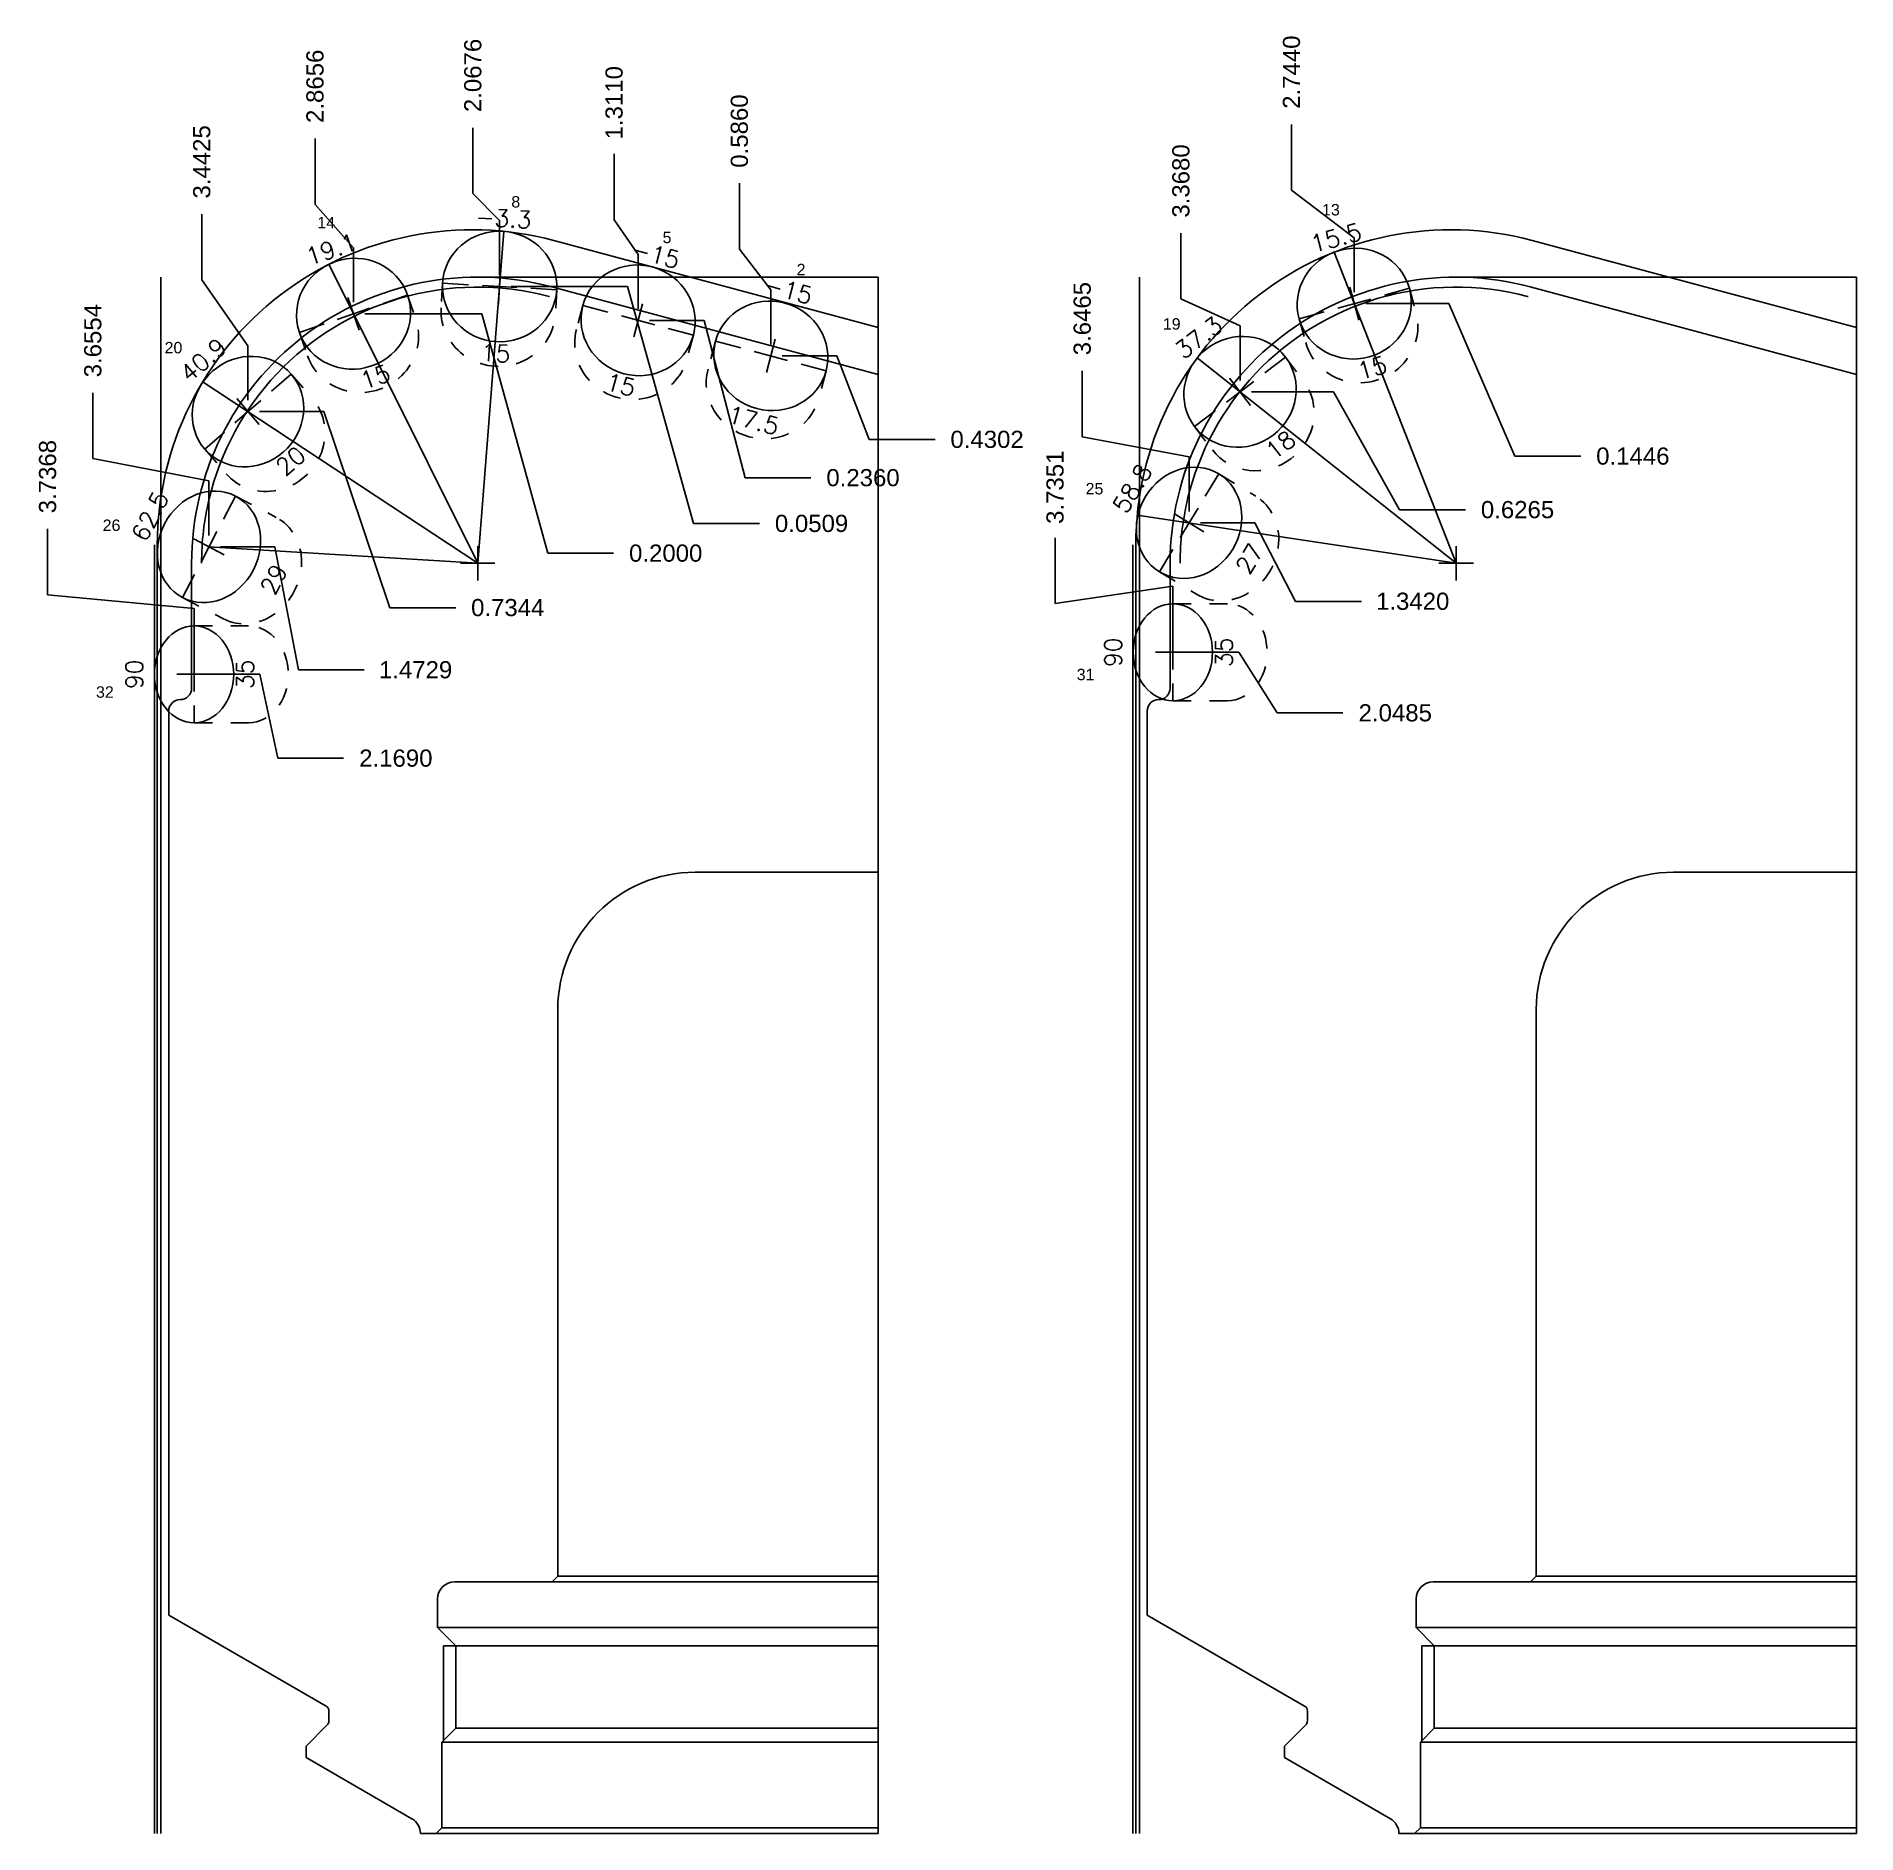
# Model space of a CAD drawing. Header units: inches. Extents: x 104.6 to 187.1, y -21.1 to -6.8.
# Drawn here: x 134.95 to 144.89, y -17.55 to -7.73 of the extents above; entities that cross this region are included whole.
import ezdxf
from ezdxf.enums import TextEntityAlignment as Align

# ---------------------------------------------------------------- set-up
doc = ezdxf.new("R2010")
doc.units = ezdxf.units.IN
doc.header["$MEASUREMENT"] = 0
doc.header["$PDMODE"] = 35
doc.linetypes.add('CENTER2', pattern=[1.125, 0.75, -0.125, 0.125, -0.125])
doc.linetypes.add('HIDDEN2', pattern=[0.1875, 0.125, -0.0625])
doc.layers.get('Defpoints').update_dxf_attribs({"color": 10})
doc.layers.add('Blade_5', color=7, linetype='Continuous', true_color=0x0066cc)
doc.layers.add('Blade_6', color=7, linetype='Continuous', true_color=0xc880f5)
doc.layers.add('CLine', color=5, linetype='CENTER2')
doc.styles.add('RomanS', font='romans')
doc.styles.get("Standard").update_dxf_attribs({"font": 'arial.ttf'})
doc.dimstyles.get("Standard").update_dxf_attribs({"dimtxt": 0.09375, "dimasz": 0.18, "dimexe": 0.18, "dimexo": 0.0625, "dimgap": 0.09, "dimtad": 0, "dimtih": 1, "dimtoh": 1, "dimdec": 4, "dimzin": 0, "dimdsep": 46, "dimtxsty": 'Standard', "dimcen": 0.09, "dimadec": 4, "dimazin": 0, "dimtfac": 1, "dimtdec": 4, "dimtofl": 0, "dimtmove": 0, "dimatfit": 3, "dimfxl": 1, "dimtolj": 1, "dimtzin": 0, "dimarcsym": 0})

msp = doc.modelspace()

# ---------------------------------------------------------------- texts
at = {"layer": 'Blade_5', "char_height": 0.0625, "attachment_point": 1}
for s, insert in [('8', (137.54088, -8.60421)), ('14', (136.48131, -8.71782)), ('5', (138.36742, -8.79857)), ('2', (139.09941, -8.97404)), ('20', (135.64668, -9.40079)), ('26', (135.30847, -10.37068)), ('32', (135.27209, -11.28153))]:
    msp.add_mtext_dynamic_manual_height_columns(s, width=0.1696443, gutter_width=0.3125, heights=[0], dxfattribs=dict(at, insert=insert))
at = {"layer": 'Blade_6', "char_height": 0.0625, "attachment_point": 1}
for s, insert in [('13', (141.96986, -8.64764)), ('19', (141.10011, -9.27121)), ('25', (140.67817, -10.17092)), ('31', (140.62955, -11.18592))]:
    msp.add_mtext_dynamic_manual_height_columns(s, width=0.1696443, gutter_width=0.3125, heights=[0], dxfattribs=dict(at, insert=insert))

# ---------------------------------------------------------------- blocks, each defined once
blk = doc.blocks.new('CMark')
at = {"layer": 'CLine'}
for p, q in [((-0.094, 0), (0.094, 0)), ((0, 0.094), (0, -0.094))]:
    blk.add_line(p, q, dxfattribs=at)
blk = doc.blocks.new('1613@15')
for p, q in [((-0.1705, 0), (-0.3125, 0)), ((0.1707, 0), (0.3125, 0))]:
    blk.add_line(p, q)
at = {"color": 8, "linetype": 'HIDDEN2', "ltscale": 0.5}
blk.add_line((-0.3125, 0), (-0.3125, -0.1346), dxfattribs=at)
at = {"color": 8, "linetype": 'HIDDEN2', "ltscale": 0.5, "flags": 128}
blk.add_lwpolyline([(0.3125, 0), (0.3125, -0.1346)], dxfattribs=at)
blk.add_ellipse((0, 0), major_axis=(-0.3125, 0), ratio=0.965926, start_param=-3.141592653589793, end_param=3.141592653589793)
at = {"color": 8, "linetype": 'HIDDEN2', "ltscale": 0.5}
blk.add_ellipse((0, -0.1346), major_axis=(-0.3125, 0), ratio=0.965926, start_param=0, end_param=3.141593, dxfattribs=at)
blk.add_blockref('CMark', (0, 0))
at = {"style": 'RomanS'}
blk.add_text('15', height=0.094, dxfattribs=at).set_placement((0, -0.3644), align=Align.MIDDLE_CENTER)
blk.add_attdef('ANG', text='', height=0.094, dxfattribs=at).set_placement((0, 0.2975), align=Align.BOTTOM_CENTER)
blk = doc.blocks.new('1613@20')
for p, q in [((-0.1705, 0), (-0.3125, 0)), ((0.1707, 0), (0.3125, 0))]:
    blk.add_line(p, q)
at = {"color": 8, "linetype": 'HIDDEN2', "ltscale": 0.5}
blk.add_line((-0.3125, 0), (-0.3125, -0.1779), dxfattribs=at)
at = {"color": 8, "linetype": 'HIDDEN2', "ltscale": 0.5, "flags": 128}
blk.add_lwpolyline([(0.3125, 0), (0.3125, -0.1779)], dxfattribs=at)
blk.add_ellipse((0, 0), major_axis=(-0.3125, 0), ratio=0.939693, start_param=-3.141592653589793, end_param=3.141592653589793)
at = {"color": 8, "linetype": 'HIDDEN2', "ltscale": 0.5}
blk.add_ellipse((0, -0.1779), major_axis=(-0.3125, 0), ratio=0.939693, start_param=0, end_param=3.141593, dxfattribs=at)
blk.add_blockref('CMark', (0, 0))
at = {"style": 'RomanS'}
blk.add_text('20', height=0.094, dxfattribs=at).set_placement((0, -0.3562), align=Align.MIDDLE_CENTER)
blk.add_attdef('ANG', text='', height=0.094, dxfattribs=at).set_placement((0, 0.2975), align=Align.BOTTOM_CENTER)
blk = doc.blocks.new('1613@17.5')
for p, q in [((-0.1705, 0), (-0.3125, 0)), ((0.1707, 0), (0.3125, 0))]:
    blk.add_line(p, q)
at = {"color": 8, "linetype": 'HIDDEN2', "ltscale": 0.5}
blk.add_line((-0.3125, 0), (-0.3125, -0.1591), dxfattribs=at)
at = {"color": 8, "linetype": 'HIDDEN2', "ltscale": 0.5, "flags": 128}
blk.add_lwpolyline([(0.3125, 0), (0.3125, -0.1591)], dxfattribs=at)
at = {"extrusion": (0, 0, -1)}
blk.add_ellipse((0, 0), major_axis=(-0.3125, 0), ratio=0.953717, start_param=-3.141592653589793, end_param=3.141592653589793, dxfattribs=at)
at = {"color": 8, "linetype": 'HIDDEN2', "ltscale": 0.5}
blk.add_ellipse((0, -0.1591), major_axis=(0.3125, 0), ratio=0.953717, start_param=3.141593, end_param=6.283185, dxfattribs=at)
blk.add_blockref('CMark', (0, 0))
at = {"style": 'RomanS'}
blk.add_text('17.5', height=0.094, dxfattribs=at).set_placement((0, -0.3644), align=Align.MIDDLE_CENTER)
blk.add_attdef('ANG', text='', height=0.094, dxfattribs=at).set_placement((0, 0.2975), align=Align.BOTTOM_CENTER)
blk = doc.blocks.new('1613@18')
for p, q in [((-0.1705, 0), (-0.3125, 0)), ((0.1707, 0), (0.3125, 0))]:
    blk.add_line(p, q)
at = {"color": 8, "linetype": 'HIDDEN2', "ltscale": 0.5}
blk.add_line((-0.3125, 0), (-0.3125, -0.1591), dxfattribs=at)
at = {"color": 8, "linetype": 'HIDDEN2', "ltscale": 0.5, "flags": 128}
blk.add_lwpolyline([(0.3125, 0), (0.3125, -0.1591)], dxfattribs=at)
at = {"extrusion": (0, 0, -1)}
blk.add_ellipse((0, 0), major_axis=(-0.3125, 0), ratio=0.95104, start_param=-3.141592653589793, end_param=3.141592653589793, dxfattribs=at)
at = {"color": 8, "linetype": 'HIDDEN2', "ltscale": 0.5}
blk.add_ellipse((0, -0.1607), major_axis=(0.3125, 0), ratio=0.953717, start_param=3.141593, end_param=6.283185, dxfattribs=at)
blk.add_blockref('CMark', (0, 0))
at = {"style": 'RomanS'}
blk.add_text('18', height=0.094, dxfattribs=at).set_placement((0, -0.3644), align=Align.MIDDLE_CENTER)
blk.add_attdef('ANG', text='', height=0.094, dxfattribs=at).set_placement((0, 0.2975), align=Align.BOTTOM_CENTER)
blk = doc.blocks.new('*D145')
at = {"layer": 'Blade_5', "color": 0, "lineweight": -2, "transparency": 16777216}
for p, q in [((138.787, -8.8937), (138.787, -8.5337)), ((138.9586, -9.1172), (138.787, -8.8937)), ((138.9586, -9.4147), (138.9586, -9.1172))]:
    blk.add_line(p, q, dxfattribs=at)
at = {"layer": 'Defpoints', "color": 0, "transparency": 16777216}
for p in [(138.787, -8.5337), (139.5446, -9.047), (138.9586, -9.4772)]:
    blk.add_point(p, dxfattribs=at)
at = {"layer": 'Blade_5', "color": 0, "transparency": 16777216, "insert": (138.787, -8.2493), "char_height": 0.09375, "attachment_point": 5, "rotation": 90}
blk.add_mtext('\\A1;0.5860', dxfattribs=at)
blk = doc.blocks.new('*D146')
at = {"layer": 'Blade_5', "color": 0, "lineweight": -2, "transparency": 16777216}
for p, q in [((138.1028, -8.7345), (138.1028, -8.3745)), ((138.2336, -8.9229), (138.1028, -8.7345)), ((138.2336, -9.2204), (138.2336, -8.9229))]:
    blk.add_line(p, q, dxfattribs=at)
at = {"layer": 'Defpoints', "color": 0, "transparency": 16777216}
for p in [(138.1028, -8.3745), (139.5446, -9.047), (138.2336, -9.2829)]:
    blk.add_point(p, dxfattribs=at)
at = {"layer": 'Blade_5', "color": 0, "transparency": 16777216, "insert": (138.1028, -8.0945), "char_height": 0.09375, "attachment_point": 5, "rotation": 90}
blk.add_mtext('\\A1;1.3110', dxfattribs=at)
blk = doc.blocks.new('*D147')
at = {"layer": 'Blade_5', "color": 0, "lineweight": -2, "transparency": 16777216}
for p, q in [((137.331, -8.5909), (137.331, -8.2309)), ((137.477, -8.7379), (137.331, -8.5909)), ((137.477, -9.0354), (137.477, -8.7379))]:
    blk.add_line(p, q, dxfattribs=at)
at = {"layer": 'Defpoints', "color": 0, "transparency": 16777216}
for p in [(137.331, -8.2309), (139.5446, -9.047), (137.477, -9.0979)]:
    blk.add_point(p, dxfattribs=at)
at = {"layer": 'Blade_5', "color": 0, "transparency": 16777216, "insert": (137.331, -7.9455), "char_height": 0.09375, "attachment_point": 5, "rotation": 90}
blk.add_mtext('\\A1;2.0676', dxfattribs=at)
blk = doc.blocks.new('*D148')
at = {"layer": 'Blade_5', "color": 0, "lineweight": -2, "transparency": 16777216}
for p, q in [((136.4687, -8.6502), (136.4687, -8.2902)), ((136.679, -8.887), (136.4687, -8.6502)), ((136.679, -9.1845), (136.679, -8.887))]:
    blk.add_line(p, q, dxfattribs=at)
at = {"layer": 'Defpoints', "color": 0, "transparency": 16777216}
for p in [(136.4687, -8.2902), (139.5446, -9.047), (136.679, -9.247)]:
    blk.add_point(p, dxfattribs=at)
at = {"layer": 'Blade_5', "color": 0, "transparency": 16777216, "insert": (136.4687, -8.0048), "char_height": 0.09375, "attachment_point": 5, "rotation": 90}
blk.add_mtext('\\A1;2.8656', dxfattribs=at)
blk = doc.blocks.new('*D149')
at = {"layer": 'Blade_5', "color": 0, "lineweight": -2, "transparency": 16777216}
for p, q in [((135.8501, -9.0624), (135.8501, -8.7024)), ((136.1021, -9.4213), (135.8501, -9.0624)), ((136.1021, -9.7188), (136.1021, -9.4213))]:
    blk.add_line(p, q, dxfattribs=at)
at = {"layer": 'Defpoints', "color": 0, "transparency": 16777216}
for p in [(135.8501, -8.7024), (139.5446, -9.047), (136.1021, -9.7813)]:
    blk.add_point(p, dxfattribs=at)
at = {"layer": 'Blade_5', "color": 0, "transparency": 16777216, "insert": (135.8501, -8.4174), "char_height": 0.09375, "attachment_point": 5, "rotation": 90}
blk.add_mtext('\\A1;3.4425', dxfattribs=at)
blk = doc.blocks.new('*D150')
at = {"layer": 'Blade_5', "color": 0, "lineweight": -2, "transparency": 16777216}
for p, q in [((139.0211, -9.4772), (139.3186, -9.4772)), ((139.3186, -9.4772), (139.4957, -9.9334)), ((139.4957, -9.9334), (139.8557, -9.9334))]:
    blk.add_line(p, q, dxfattribs=at)
at = {"layer": 'Defpoints', "color": 0, "transparency": 16777216}
for p in [(139.5446, -9.047), (138.9586, -9.4772), (139.8557, -9.9334)]:
    blk.add_point(p, dxfattribs=at)
at = {"layer": 'Blade_5', "color": 0, "transparency": 16777216, "insert": (140.1399, -9.9334), "char_height": 0.09375, "attachment_point": 5}
blk.add_mtext('\\A1;0.4302', dxfattribs=at)
blk = doc.blocks.new('*D151')
at = {"layer": 'Blade_5', "color": 0, "lineweight": -2, "transparency": 16777216}
for p, q in [((138.2961, -9.2829), (138.5936, -9.2829)), ((138.5936, -9.2829), (138.8177, -10.1427)), ((138.8177, -10.1427), (139.1777, -10.1427))]:
    blk.add_line(p, q, dxfattribs=at)
at = {"layer": 'Defpoints', "color": 0, "transparency": 16777216}
for p in [(139.5446, -9.047), (138.2336, -9.2829), (139.1777, -10.1427)]:
    blk.add_point(p, dxfattribs=at)
at = {"layer": 'Blade_5', "color": 0, "transparency": 16777216, "insert": (139.4622, -10.1427), "char_height": 0.09375, "attachment_point": 5}
blk.add_mtext('\\A1;0.2360', dxfattribs=at)
blk = doc.blocks.new('*D152')
at = {"layer": 'Blade_5', "color": 0, "lineweight": -2, "transparency": 16777216}
for p, q in [((137.5395, -9.0979), (138.1765, -9.0979)), ((138.1765, -9.0979), (138.5365, -10.3925)), ((138.5365, -10.3925), (138.8965, -10.3925))]:
    blk.add_line(p, q, dxfattribs=at)
at = {"layer": 'Defpoints', "color": 0, "transparency": 16777216}
for p in [(139.5446, -9.047), (137.477, -9.0979), (138.8965, -10.3925)]:
    blk.add_point(p, dxfattribs=at)
at = {"layer": 'Blade_5', "color": 0, "transparency": 16777216, "insert": (139.1812, -10.3925), "char_height": 0.09375, "attachment_point": 5}
blk.add_mtext('\\A1;0.0509', dxfattribs=at)
blk = doc.blocks.new('*D153')
at = {"layer": 'Blade_5', "color": 0, "lineweight": -2, "transparency": 16777216}
for p, q in [((136.7415, -9.247), (137.3798, -9.247)), ((137.3798, -9.247), (137.7398, -10.5548)), ((137.7398, -10.5548), (138.0998, -10.5548))]:
    blk.add_line(p, q, dxfattribs=at)
at = {"layer": 'Defpoints', "color": 0, "transparency": 16777216}
for p in [(139.5446, -9.047), (136.679, -9.247), (138.0998, -10.5548)]:
    blk.add_point(p, dxfattribs=at)
at = {"layer": 'Blade_5', "color": 0, "transparency": 16777216, "insert": (138.3843, -10.5548), "char_height": 0.09375, "attachment_point": 5}
blk.add_mtext('\\A1;0.2000', dxfattribs=at)
blk = doc.blocks.new('*D154')
at = {"layer": 'Blade_5', "color": 0, "lineweight": -2, "transparency": 16777216}
for p, q in [((136.1646, -9.7813), (136.517, -9.7813)), ((136.517, -9.7813), (136.877, -10.8521)), ((136.877, -10.8521), (137.237, -10.8521))]:
    blk.add_line(p, q, dxfattribs=at)
at = {"layer": 'Defpoints', "color": 0, "transparency": 16777216}
for p in [(139.5446, -9.047), (136.1021, -9.7813), (137.237, -10.8521)]:
    blk.add_point(p, dxfattribs=at)
at = {"layer": 'Blade_5', "color": 0, "transparency": 16777216, "insert": (137.5214, -10.8521), "char_height": 0.09375, "attachment_point": 5}
blk.add_mtext('\\A1;0.7344', dxfattribs=at)
blk = doc.blocks.new('*D168')
at = {"layer": 'Blade_5', "color": 0, "lineweight": -2, "transparency": 16777216}
for p, q in [((135.255, -10.0383), (135.255, -9.6783)), ((135.8892, -10.1598), (135.255, -10.0383)), ((135.8892, -10.4573), (135.8892, -10.1598))]:
    blk.add_line(p, q, dxfattribs=at)
at = {"layer": 'Defpoints', "color": 0, "transparency": 16777216}
for p in [(139.5446, -9.047), (135.255, -9.6783), (135.8892, -10.5198)]:
    blk.add_point(p, dxfattribs=at)
at = {"layer": 'Blade_5', "color": 0, "transparency": 16777216, "insert": (135.255, -9.394), "char_height": 0.09375, "attachment_point": 5, "rotation": 90}
blk.add_mtext('\\A1;3.6554', dxfattribs=at)
blk = doc.blocks.new('*D169')
at = {"layer": 'Blade_5', "color": 0, "lineweight": -2, "transparency": 16777216}
for p, q in [((135.9517, -10.5198), (136.2492, -10.5198)), ((136.2492, -10.5198), (136.3778, -11.1917)), ((136.3778, -11.1917), (136.7378, -11.1917))]:
    blk.add_line(p, q, dxfattribs=at)
at = {"layer": 'Defpoints', "color": 0, "transparency": 16777216}
for p in [(139.5446, -9.047), (135.8892, -10.5198), (136.7378, -11.1917)]:
    blk.add_point(p, dxfattribs=at)
at = {"layer": 'Blade_5', "color": 0, "transparency": 16777216, "insert": (137.018, -11.1917), "char_height": 0.09375, "attachment_point": 5}
blk.add_mtext('\\A1;1.4729', dxfattribs=at)
blk = doc.blocks.new('1313@35')
at = {"color": 8, "linetype": 'HIDDEN2', "ltscale": 0.5}
blk.add_line((-0.2645, 0), (-0.2645, -0.2983), dxfattribs=at)
for p, q in [((-0.1705, 0), (-0.2645, 0)), ((0.1707, 0), (0.2645, 0))]:
    blk.add_line(p, q)
at = {"color": 8, "linetype": 'HIDDEN2', "ltscale": 0.5, "flags": 128}
blk.add_lwpolyline([(0.2645, 0), (0.2645, -0.2983)], dxfattribs=at)
blk.add_ellipse((0, 0), major_axis=(0.2645, 0), ratio=0.819152)
at = {"color": 8, "linetype": 'HIDDEN2', "ltscale": 0.5}
blk.add_ellipse((0, -0.2983), major_axis=(0.2645, 0), ratio=0.819152, start_param=3.141593, end_param=6.283185, dxfattribs=at)
blk.add_blockref('CMark', (0, 0))
at = {"style": 'RomanS'}
blk.add_text('35', height=0.094, dxfattribs=at).set_placement((0, -0.2792), align=Align.MIDDLE_CENTER)
blk.add_attdef('ANG', text='', height=0.094, dxfattribs=at).set_placement((0, 0.2511), align=Align.BOTTOM_CENTER)
blk = doc.blocks.new('*D172')
at = {"layer": 'Blade_5', "color": 0, "lineweight": -2, "transparency": 16777216}
for p, q in [((135.008, -10.7811), (135.008, -10.4211)), ((135.8078, -10.8559), (135.008, -10.7811)), ((135.8078, -11.1534), (135.8078, -10.8559))]:
    blk.add_line(p, q, dxfattribs=at)
at = {"layer": 'Defpoints', "color": 0, "transparency": 16777216}
for p in [(139.5446, -9.047), (135.008, -10.4211), (135.8078, -11.2159)]:
    blk.add_point(p, dxfattribs=at)
at = {"layer": 'Blade_5', "color": 0, "transparency": 16777216, "insert": (135.008, -10.1364), "char_height": 0.09375, "attachment_point": 5, "rotation": 90}
blk.add_mtext('\\A1;3.7368', dxfattribs=at)
blk = doc.blocks.new('*D173')
at = {"layer": 'Blade_5', "color": 0, "lineweight": -2, "transparency": 16777216}
for p, q in [((135.8703, -11.2159), (136.1678, -11.2159)), ((136.1678, -11.2159), (136.265, -11.6743)), ((136.265, -11.6743), (136.625, -11.6743))]:
    blk.add_line(p, q, dxfattribs=at)
at = {"layer": 'Defpoints', "color": 0, "transparency": 16777216}
for p in [(139.5446, -9.047), (135.8078, -11.2159), (136.625, -11.6743)]:
    blk.add_point(p, dxfattribs=at)
at = {"layer": 'Blade_5', "color": 0, "transparency": 16777216, "insert": (136.9102, -11.6743), "char_height": 0.09375, "attachment_point": 5}
blk.add_mtext('\\A1;2.1690', dxfattribs=at)
blk = doc.blocks.new('1613@29')
for p, q in [((-0.1705, 0), (-0.3125, 0)), ((0.1707, 0), (0.3125, 0))]:
    blk.add_line(p, q)
at = {"color": 8, "linetype": 'HIDDEN2', "ltscale": 0.5}
blk.add_line((-0.3125, 0), (-0.3125, -0.2521), dxfattribs=at)
at = {"color": 8, "linetype": 'HIDDEN2', "ltscale": 0.5, "flags": 128}
blk.add_lwpolyline([(0.3125, 0), (0.3125, -0.2521)], dxfattribs=at)
blk.add_ellipse((0, 0), major_axis=(-0.3125, 0), ratio=0.874624, start_param=3.141593, end_param=9.424778)
at = {"color": 8, "linetype": 'HIDDEN2', "ltscale": 0.5}
blk.add_ellipse((0, -0.2521), major_axis=(-0.3125, 0), ratio=0.874624, start_param=0, end_param=3.141593, dxfattribs=at)
blk.add_blockref('CMark', (0, 0))
at = {"style": 'RomanS'}
blk.add_text('29', height=0.094, dxfattribs=at).set_placement((0.006, -0.3955), align=Align.MIDDLE_CENTER)
blk.add_attdef('ANG', text='', height=0.094, dxfattribs=at).set_placement((0, 0.2871), align=Align.BOTTOM_CENTER)
blk = doc.blocks.new('1613@27')
for p, q in [((-0.1705, 0), (-0.3125, 0)), ((0.1707, 0), (0.3125, 0))]:
    blk.add_line(p, q)
at = {"color": 8, "linetype": 'HIDDEN2', "ltscale": 0.5}
blk.add_line((-0.3125, 0), (-0.3125, -0.2361), dxfattribs=at)
at = {"color": 8, "linetype": 'HIDDEN2', "ltscale": 0.5, "flags": 128}
blk.add_lwpolyline([(0.3125, 0), (0.3125, -0.2361)], dxfattribs=at)
blk.add_ellipse((0, 0), major_axis=(-0.3125, 0), ratio=0.891008, start_param=3.141593, end_param=9.424778)
at = {"color": 8, "linetype": 'HIDDEN2', "ltscale": 0.5}
blk.add_ellipse((0, -0.2361), major_axis=(-0.3125, 0), ratio=0.891008, start_param=0, end_param=3.141593, dxfattribs=at)
blk.add_blockref('CMark', (0, 0))
at = {"style": 'RomanS'}
blk.add_text('27', height=0.094, dxfattribs=at).set_placement((0.003, -0.3835), align=Align.MIDDLE_CENTER)
blk.add_attdef('ANG', text='', height=0.094, dxfattribs=at).set_placement((0, 0.2871), align=Align.BOTTOM_CENTER)
blk = doc.blocks.new('*D177')
at = {"layer": 'Blade_6', "color": 0, "lineweight": -2, "transparency": 16777216}
for p, q in [((141.8033, -8.5728), (141.8033, -8.2128)), ((142.146, -8.8315), (141.8033, -8.5728)), ((142.146, -9.129), (142.146, -8.8315))]:
    blk.add_line(p, q, dxfattribs=at)
at = {"layer": 'Defpoints', "color": 0, "transparency": 16777216}
for p in [(141.8033, -8.2128), (144.89, -9.047), (142.146, -9.1915)]:
    blk.add_point(p, dxfattribs=at)
at = {"layer": 'Blade_6', "color": 0, "transparency": 16777216, "insert": (141.8033, -7.9276), "char_height": 0.09375, "attachment_point": 5, "rotation": 90}
blk.add_mtext('\\A1;2.7440', dxfattribs=at)
blk = doc.blocks.new('*D178')
at = {"layer": 'Blade_6', "color": 0, "lineweight": -2, "transparency": 16777216}
for p, q in [((141.199, -9.1662), (141.199, -8.8062)), ((141.522, -9.3134), (141.199, -9.1662)), ((141.522, -9.6109), (141.522, -9.3134))]:
    blk.add_line(p, q, dxfattribs=at)
at = {"layer": 'Defpoints', "color": 0, "transparency": 16777216}
for p in [(141.199, -8.8062), (144.89, -9.047), (141.522, -9.6734)]:
    blk.add_point(p, dxfattribs=at)
at = {"layer": 'Blade_6', "color": 0, "transparency": 16777216, "insert": (141.199, -8.5218), "char_height": 0.09375, "attachment_point": 5, "rotation": 90}
blk.add_mtext('\\A1;3.3680', dxfattribs=at)
blk = doc.blocks.new('*D179')
at = {"layer": 'Blade_6', "color": 0, "lineweight": -2, "transparency": 16777216}
for p, q in [((140.66, -9.9185), (140.66, -9.5585)), ((141.2435, -10.0289), (140.66, -9.9185)), ((141.2435, -10.3264), (141.2435, -10.0289))]:
    blk.add_line(p, q, dxfattribs=at)
at = {"layer": 'Defpoints', "color": 0, "transparency": 16777216}
for p in [(144.89, -9.047), (140.66, -9.5585), (141.2435, -10.3889)]:
    blk.add_point(p, dxfattribs=at)
at = {"layer": 'Blade_6', "color": 0, "transparency": 16777216, "insert": (140.66, -9.2736), "char_height": 0.09375, "attachment_point": 5, "rotation": 90}
blk.add_mtext('\\A1;3.6465', dxfattribs=at)
blk = doc.blocks.new('*D180')
at = {"layer": 'Blade_6', "color": 0, "lineweight": -2, "transparency": 16777216}
for p, q in [((140.5116, -10.8298), (140.5116, -10.4698)), ((141.1549, -10.7355), (140.5116, -10.8298)), ((141.1549, -11.033), (141.1549, -10.7355))]:
    blk.add_line(p, q, dxfattribs=at)
at = {"layer": 'Defpoints', "color": 0, "transparency": 16777216}
for p in [(144.89, -9.047), (140.5116, -10.4698), (141.1549, -11.0955)]:
    blk.add_point(p, dxfattribs=at)
at = {"layer": 'Blade_6', "color": 0, "transparency": 16777216, "insert": (140.5116, -10.1943), "char_height": 0.09375, "attachment_point": 5, "rotation": 90}
blk.add_mtext('\\A1;3.7351', dxfattribs=at)
blk = doc.blocks.new('*D181')
at = {"layer": 'Blade_6', "color": 0, "lineweight": -2, "transparency": 16777216}
for p, q in [((142.2085, -9.1915), (142.6631, -9.1915)), ((142.6631, -9.1915), (143.0231, -10.0247)), ((143.0231, -10.0247), (143.3831, -10.0247))]:
    blk.add_line(p, q, dxfattribs=at)
at = {"layer": 'Defpoints', "color": 0, "transparency": 16777216}
for p in [(144.89, -9.047), (142.146, -9.1915), (143.3831, -10.0247)]:
    blk.add_point(p, dxfattribs=at)
at = {"layer": 'Blade_6', "color": 0, "transparency": 16777216, "insert": (143.6677, -10.0247), "char_height": 0.09375, "attachment_point": 5}
blk.add_mtext('\\A1;0.1446', dxfattribs=at)
blk = doc.blocks.new('*D182')
at = {"layer": 'Blade_6', "color": 0, "lineweight": -2, "transparency": 16777216}
for p, q in [((141.5845, -9.6734), (142.0328, -9.6734)), ((142.0328, -9.6734), (142.3928, -10.3171)), ((142.3928, -10.3171), (142.7528, -10.3171))]:
    blk.add_line(p, q, dxfattribs=at)
at = {"layer": 'Defpoints', "color": 0, "transparency": 16777216}
for p in [(144.89, -9.047), (141.522, -9.6734), (142.7528, -10.3171)]:
    blk.add_point(p, dxfattribs=at)
at = {"layer": 'Blade_6', "color": 0, "transparency": 16777216, "insert": (143.0378, -10.3171), "char_height": 0.09375, "attachment_point": 5}
blk.add_mtext('\\A1;0.6265', dxfattribs=at)
blk = doc.blocks.new('*D183')
at = {"layer": 'Blade_6', "color": 0, "lineweight": -2, "transparency": 16777216}
for p, q in [((141.306, -10.3889), (141.6035, -10.3889)), ((141.6035, -10.3889), (141.825, -10.8176)), ((141.825, -10.8176), (142.185, -10.8176))]:
    blk.add_line(p, q, dxfattribs=at)
at = {"layer": 'Defpoints', "color": 0, "transparency": 16777216}
for p in [(144.89, -9.047), (141.2435, -10.3889), (142.185, -10.8176)]:
    blk.add_point(p, dxfattribs=at)
at = {"layer": 'Blade_6', "color": 0, "transparency": 16777216, "insert": (142.465, -10.8176), "char_height": 0.09375, "attachment_point": 5}
blk.add_mtext('\\A1;1.3420', dxfattribs=at)
blk = doc.blocks.new('*D184')
at = {"layer": 'Blade_6', "color": 0, "lineweight": -2, "transparency": 16777216}
for p, q in [((141.2174, -11.0955), (141.5149, -11.0955)), ((141.5149, -11.0955), (141.7242, -11.4268)), ((141.7242, -11.4268), (142.0842, -11.4268))]:
    blk.add_line(p, q, dxfattribs=at)
at = {"layer": 'Defpoints', "color": 0, "transparency": 16777216}
for p in [(144.89, -9.047), (141.1549, -11.0955), (142.0842, -11.4268)]:
    blk.add_point(p, dxfattribs=at)
at = {"layer": 'Blade_6', "color": 0, "transparency": 16777216, "insert": (142.3699, -11.4268), "char_height": 0.09375, "attachment_point": 5}
blk.add_mtext('\\A1;2.0485', dxfattribs=at)

# ---------------------------------------------------------------- dimensions: what is measured, and where the dimension line sits
at = {"layer": 'Blade_5'}
for feature_location, offset, dtype, origin, picture, middle in [((137.47701, -9.09791), (-0.14597, 0.86705), 1, (139.5446, -9.04696), '*D147', (137.33104, -7.94549)), ((136.67896, -9.24698), (-0.21026, 0.9568), 1, (139.5446, -9.04696), '*D148', (136.4687, -8.00481)), ((138.23363, -9.28292), (-0.13086, 0.90844), 1, (139.5446, -9.04696), '*D146', (138.10277, -8.09446)), ((138.95857, -9.47717), (-0.17155, 0.94343), 1, (139.5446, -9.04696), '*D145', (138.78702, -8.2493)), ((136.1021, -9.78134), (-0.25204, 1.07898), 1, (139.5446, -9.04696), '*D149', (135.85006, -8.41744)), ((135.80776, -11.21591), (-0.79972, 0.7948), 1, (139.5446, -9.04696), '*D172', (135.00804, -10.13645)), ((135.88923, -10.51982), (-0.63426, 0.84148), 1, (139.5446, -9.04696), '*D168', (135.25496, -9.39397)), ((135.8077596, -11.2159104), (0.8172133, -0.4583464), 0, (139.5445953, -9.0469596), '*D173', (136.9102108, -11.6742568)), ((135.88923, -10.51982), (0.84854, -0.67191), 0, (139.5446, -9.04696), '*D169', (137.01804, -11.19172)), ((136.1021, -9.78134), (1.13492, -1.07072), 0, (139.5446, -9.04696), '*D154', (137.52143, -10.85206)), ((136.67896, -9.24698), (1.42085, -1.30785), 0, (139.5446, -9.04696), '*D153', (138.38425, -10.55483)), ((137.477014, -9.097906), (1.419529, -1.294552), 0, (139.544595, -9.04696), '*D152', (139.181237, -10.392458)), ((138.23363, -9.28292), (0.94411, -0.85973), 0, (139.5446, -9.04696), '*D151', (139.46218, -10.14266)), ((138.95857, -9.47717), (0.89717, -0.45628), 0, (139.5446, -9.04696), '*D150', (140.13986, -9.93345))]:
    dim = msp.add_ordinate_dim(feature_location=feature_location, offset=offset, dtype=dtype, origin=origin, dimstyle='Standard', dxfattribs=at)
    dim.commit()
    dim.dimension.update_dxf_attribs({"geometry": picture, "text_midpoint": middle})
at = {"layer": 'Blade_6'}
for feature_location, offset, dtype, origin, picture, middle in [((142.14596, -9.19152), (-0.34263, 0.97869), 1, (144.88998, -9.04696), '*D177', (141.80333, -7.92759)), ((141.52197, -9.67344), (-0.32298, 0.86723), 1, (144.88998, -9.04696), '*D178', (141.19899, -8.5218)), ((141.15488, -11.09549), (-0.64332, 0.62571), 1, (144.88998, -9.04696), '*D180', (140.51156, -10.19426)), ((141.24352, -10.38891), (-0.58353, 0.83039), 1, (144.88998, -9.04696), '*D179', (140.66, -9.27361)), ((141.15488, -11.09549), (0.92931, -0.3313), 0, (144.88998, -9.04696), '*D184', (142.36994, -11.42679)), ((141.243524, -10.388912), (0.941493, -0.428708), 0, (144.889983, -9.04696), '*D183', (142.465042, -10.81762)), ((141.52197, -9.67344), (1.23084, -0.64371), 0, (144.88998, -9.04696), '*D182', (143.03776, -10.31715)), ((142.14596, -9.19152), (1.23713, -0.83323), 0, (144.88998, -9.04696), '*D181', (143.66766, -10.02475))]:
    dim = msp.add_ordinate_dim(feature_location=feature_location, offset=offset, dtype=dtype, origin=origin, dimstyle='Standard', dxfattribs=at)
    dim.commit()
    dim.dimension.update_dxf_attribs({"geometry": picture, "text_midpoint": middle})

# ---------------------------------------------------------------- linework, layer by layer
at = {"color": 5}
for p, q in [((137.77226, -8.8468), (139.5446, -9.32169)), ((143.11765, -8.8468), (144.88998, -9.32169)), ((135.5911, -10.50819), (135.5911, -17.54696)), ((135.6071, -10.50819), (135.6071, -17.54696)), ((140.93648, -10.50819), (140.93648, -17.54696)), ((140.95248, -10.50819), (140.95248, -17.54696))]:
    msp.add_line(p, q, dxfattribs=at)
for p, q in [((135.6271, -9.04696), (135.6271, -17.54696)), ((139.5446, -9.04696), (137.3571, -9.04696)), ((139.5446, -9.04696), (139.5446, -17.54696)), ((140.97248, -9.04696), (140.97248, -17.54696)), ((144.88998, -9.04696), (142.70248, -9.04696)), ((144.88998, -9.04696), (144.88998, -17.54696)), ((137.7615, -9.1002), (139.5446, -9.57798)), ((143.10689, -9.1002), (144.88998, -9.57798)), ((135.7946, -11.29178), (135.7946, -10.60946)), ((141.13998, -11.29178), (141.13998, -10.60946)), ((135.6696, -16.35428), (135.6696, -11.41678)), ((141.01498, -16.35428), (141.01498, -11.41678)), ((139.5446, -12.29696), (138.5446, -12.29696)), ((144.88998, -12.29696), (143.88998, -12.29696)), ((137.7946, -13.04696), (137.7946, -16.14071)), ((143.13998, -13.04696), (143.13998, -16.14071)), ((137.76335, -16.17196), (137.2321, -16.17196)), ((137.7946, -16.14071), (137.76335, -16.17196)), ((139.5446, -16.17196), (137.76335, -16.17196)), ((137.7946, -16.14071), (139.5446, -16.14071)), ((143.10873, -16.17196), (142.57748, -16.17196)), ((143.13998, -16.14071), (143.10873, -16.17196)), ((144.88998, -16.17196), (143.10873, -16.17196)), ((143.13998, -16.14071), (144.88998, -16.14071)), ((137.13835, -16.26571), (137.13835, -16.42196)), ((142.48373, -16.26571), (142.48373, -16.42196)), ((135.6696, -16.35428), (136.52897, -16.85044)), ((141.01498, -16.35428), (141.87436, -16.85044)), ((139.5446, -16.42196), (137.13835, -16.42196)), ((137.13835, -16.42196), (137.23725, -16.52086)), ((144.88998, -16.42196), (142.48373, -16.42196)), ((142.48373, -16.42196), (142.58263, -16.52086)), ((137.23725, -16.52086), (137.1696, -16.52086)), ((137.1696, -17.03876), (137.1696, -16.52086)), ((139.5446, -16.52086), (137.23725, -16.52086)), ((137.23725, -16.52086), (137.23725, -16.97111)), ((142.58263, -16.52086), (142.51498, -16.52086)), ((142.51498, -17.03876), (142.51498, -16.52086)), ((144.88998, -16.52086), (142.58263, -16.52086)), ((142.58263, -16.52086), (142.58263, -16.97111)), ((136.5446, -16.8775), (136.5446, -16.93154)), ((141.88998, -16.8775), (141.88998, -16.93154)), ((136.53544, -16.95364), (136.4196, -17.06949)), ((137.23725, -16.97111), (137.1614, -17.04696)), ((139.5446, -16.97111), (137.23725, -16.97111)), ((141.88083, -16.95364), (141.76498, -17.06949)), ((142.58263, -16.97111), (142.50678, -17.04696)), ((144.88998, -16.97111), (142.58263, -16.97111)), ((136.4196, -17.06949), (136.4196, -17.13199)), ((139.5446, -17.04696), (137.1614, -17.04696)), ((137.1614, -17.04696), (137.1614, -17.51571)), ((141.76498, -17.06949), (141.76498, -17.13199)), ((144.88998, -17.04696), (142.50678, -17.04696)), ((142.50678, -17.04696), (142.50678, -17.51571)), ((136.4196, -17.13199), (136.99772, -17.46577)), ((141.76498, -17.13199), (142.34311, -17.46577)), ((137.0446, -17.54696), (137.13015, -17.54696)), ((137.1614, -17.51571), (137.13015, -17.54696)), ((139.5446, -17.54696), (137.13015, -17.54696)), ((137.1614, -17.51571), (139.5446, -17.51571)), ((142.38998, -17.54696), (142.47553, -17.54696)), ((142.50678, -17.51571), (142.47553, -17.54696)), ((144.88998, -17.54696), (142.47553, -17.54696)), ((142.50678, -17.51571), (144.88998, -17.51571))]:
    msp.add_line(p, q)
at = {"color": 1}
for p, q in [((137.74745, -9.15265), (137.75034, -9.15343)), ((143.09283, -9.15265), (143.09573, -9.15343))]:
    msp.add_line(p, q, dxfattribs=at)
at = {"color": 5}
for centre in [(137.3271, -10.50819), (142.67248, -10.50819)]:
    msp.add_arc(centre, 1.72, 75, 180, dxfattribs=at)
for centre, radius, start, end in [((137.3571, -10.60946), 1.5625, 75, 180), ((142.70248, -10.60946), 1.5625, 75, 180), ((135.7321, -11.29178), 0.0625, 270, 0), ((141.07748, -11.29178), 0.0625, 270, 0), ((135.7321, -11.41678), 0.0625, 90, 180), ((141.07748, -11.41678), 0.0625, 90, 180), ((138.5446, -13.04696), 0.75, 90, 180), ((143.88998, -13.04696), 0.75, 90, 180), ((137.2321, -16.26571), 0.09375, 90, 180), ((142.57748, -16.26571), 0.09375, 90, 180), ((136.51335, -16.8775), 0.03125, 0, 60), ((141.85873, -16.8775), 0.03125, 0, 60), ((136.51335, -16.93154), 0.03125, 315, 0), ((141.85873, -16.93154), 0.03125, 315, 0), ((136.95085, -17.54696), 0.09375, 0, 60), ((142.29623, -17.54696), 0.09375, 0, 60)]:
    msp.add_arc(centre, radius, start, end)
at = {"color": 1}
for centre, start, end in [((137.3571, -10.60946), 75, 106.391893), ((142.70248, -10.60946), 75, 106.391893), ((137.3571, -10.60946), 106.391893, 136.598053), ((142.70248, -10.60946), 106.391893, 136.598053), ((137.3571, -10.60946), 136.598053, 166.546145), ((142.70248, -10.60946), 136.598053, 166.546145), ((137.3571, -10.60946), 166.546145, 180), ((142.70248, -10.60946), 166.546145, 180)]:
    msp.add_arc(centre, 1.5082, start, end, dxfattribs=at)
at = {"layer": 'Blade_5'}
for q in [(137.50089, -8.797), (136.54438, -8.9766), (135.8521, -9.61637), (135.88923, -10.51982)]:
    msp.add_line((137.3571, -10.60946), q, dxfattribs=at)
at = {"layer": 'Blade_6'}
for q in [(142.03573, -8.9104), (141.28713, -9.48724), (140.96014, -10.34607)]:
    msp.add_line((142.70248, -10.60946), q, dxfattribs=at)

# ---------------------------------------------------------------- block references
for p in [(137.3571, -10.60946), (142.70248, -10.60946)]:
    msp.add_blockref('CMark', p)
at = {"layer": 'Blade_5'}
for name, p, rotation, values in [('1613@15', (137.47701, -9.09791), 356.7, {'ANG': '-3.3'}), ('1613@15', (136.67896, -9.24698), 19.1, {'ANG': '19.1'}), ('1613@15', (138.23363, -9.28292), 345, {'ANG': '-15'}), ('1613@17.5', (138.95857, -9.47717), 345, {'ANG': '-15'}), ('1613@20', (136.1021, -9.78134), 40.9, {'ANG': '40.9'}), ('1613@29', (135.88923, -10.51982), 62.50000000000001, {'ANG': '62.5'}), ('1313@35', (135.80776, -11.21591), 90, {'ANG': '90'})]:
    msp.add_blockref(name, p, dxfattribs=dict(at, rotation=rotation)).add_auto_attribs(values)
at = {"layer": 'Blade_6'}
for name, p, rotation, values in [('1613@15', (142.14596, -9.19152), 15.5, {'ANG': '15.5'}), ('1613@18', (141.52197, -9.67344), 37.3, {'ANG': '37.3'}), ('1613@27', (141.24352, -10.38891), 58.8, {'ANG': '58.8'}), ('1313@35', (141.15488, -11.09549), 90, {'ANG': '90'})]:
    msp.add_blockref(name, p, dxfattribs=dict(at, rotation=rotation)).add_auto_attribs(values)

msp.set_redraw_order([(e.dxf.handle, doc.entitydb.next_handle()) for e in msp.query("TEXT MTEXT ATTDEF DIMENSION ARC_DIMENSION")])  # texts and dimensions are drawn at this point

doc.saveas('drawing.dxf')
